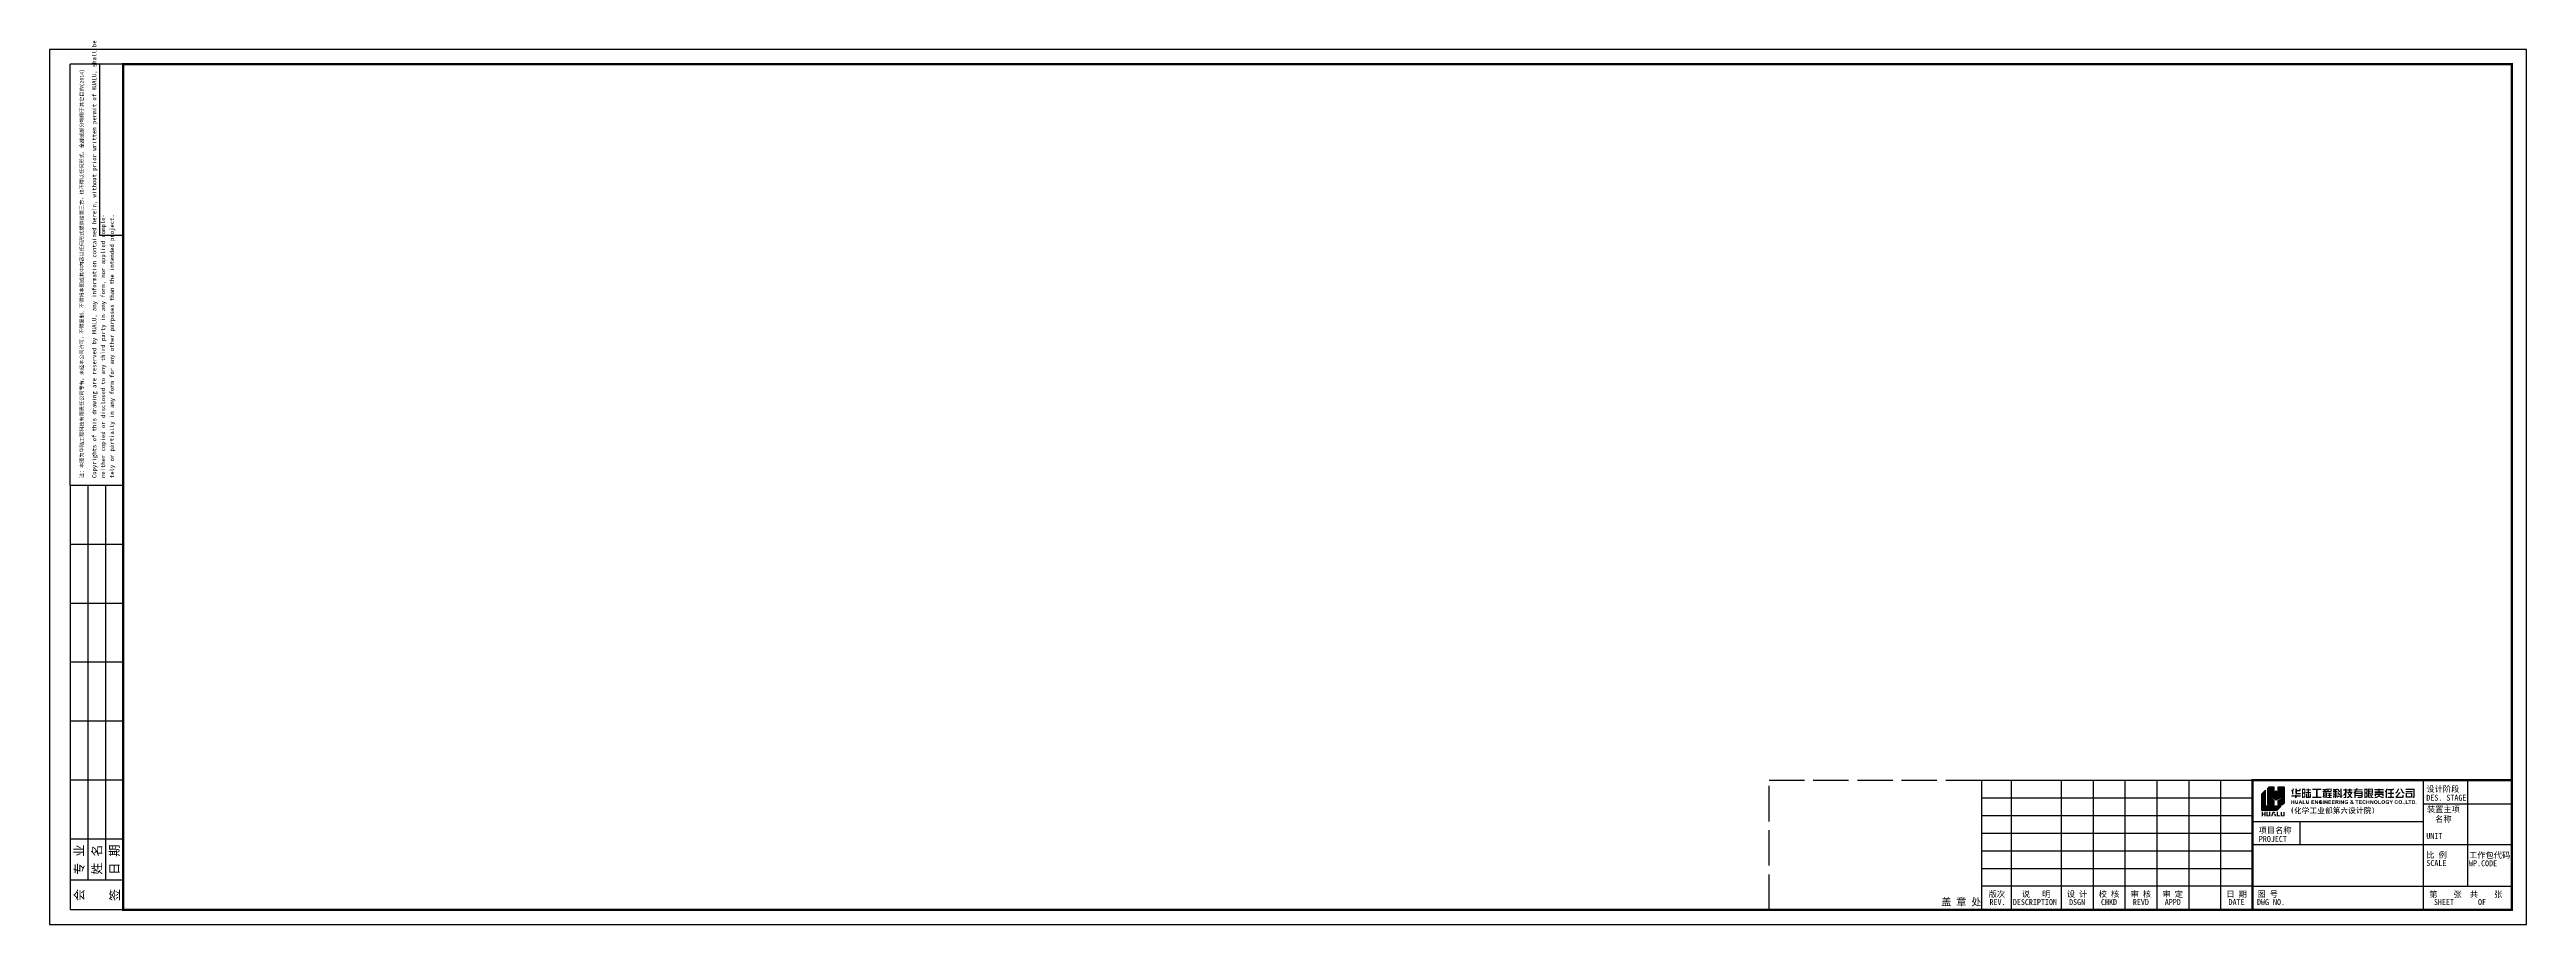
# Model space of a CAD drawing. Extents: x 0 to 841, y 0 to 297.
import ezdxf
from ezdxf.enums import TextEntityAlignment as Align

# ---------------------------------------------------------------- set-up
doc = ezdxf.new("R2010")
doc.units = 0
doc.header["$MEASUREMENT"] = 0
doc.linetypes.add('ACAD_ISO02W100', pattern=[15, 12, -3])
doc.layers.get('0').update_dxf_attribs({"linetype": 'CONTINUOUS'})
doc.layers.add('水印', color=254, linetype='ACAD_ISO02W100')
doc.styles.add('HUALUC', font='SimSun.ttf')

# ---------------------------------------------------------------- blocks, each defined once
blk = doc.blocks.new('HLYBA3')
at = {"linetype": 'Continuous'}
for points in [[(13.9, -8.12), (14.16, -8.12), (14.16, -6.82), (13.9, -6.82), (13.9, -7.33), (13.38, -7.33), (13.38, -6.82), (13.12, -6.82), (13.12, -8.12), (13.38, -8.12), (13.38, -7.55), (13.9, -7.55)], [(17.97, -7.9), (17.97, -8.12), (17.06, -8.12), (17.06, -6.83), (17.32, -6.83), (17.32, -7.9)], [(20.94, -6.82), (19.98, -6.82), (19.98, -8.12), (20.97, -8.12), (20.97, -7.9), (20.24, -7.9), (20.24, -7.55), (20.89, -7.55), (20.89, -7.33), (20.24, -7.33), (20.24, -7.04), (20.94, -7.04)], [(22.07, -3.33), (23.37, -3.33), (23.37, -2.91), (20.25, -2.91), (20.25, -3.33), (21.56, -3.33), (21.56, -5.6), (20.25, -5.6), (20.25, -6.03), (23.4, -6.03), (23.4, -5.6), (22.07, -5.6)], [(21.96, -8.12), (22.22, -8.12), (22.22, -6.82), (21.98, -6.82), (21.98, -7.69), (21.44, -6.82), (21.19, -6.82), (21.19, -8.12), (21.43, -8.12), (21.43, -7.26)], [(24.17, -6.82), (23.9, -6.82), (23.9, -8.12), (24.17, -8.12)], [(25.45, -6.82), (25.21, -6.82), (25.21, -7.69), (24.67, -6.82), (24.42, -6.82), (24.42, -8.12), (24.66, -8.12), (24.66, -7.26), (25.19, -8.12), (25.45, -8.12)], [(26.68, -6.82), (25.71, -6.82), (25.71, -8.12), (26.7, -8.12), (26.7, -7.9), (25.98, -7.9), (25.98, -7.55), (26.63, -7.55), (26.63, -7.33), (25.98, -7.33), (25.98, -7.04), (26.68, -7.04)], [(27.9, -6.82), (26.94, -6.82), (26.94, -8.12), (27.93, -8.12), (27.93, -7.9), (27.2, -7.9), (27.2, -7.55), (27.85, -7.55), (27.85, -7.33), (27.2, -7.33), (27.2, -7.04), (27.9, -7.04)], [(29.72, -6.82), (29.45, -6.82), (29.45, -8.12), (29.72, -8.12)], [(31, -6.82), (30.76, -6.82), (30.76, -7.69), (30.22, -6.82), (29.97, -6.82), (29.97, -8.12), (30.21, -8.12), (30.21, -7.26), (30.74, -8.12), (31, -8.12)], [(32.18, -6.86, 1.561382), (32.18, -8.09, 0.141316), (32.45, -7.93), (32.18, -7.81, -0.096612), (31.98, -7.9, -0.444438), (31.52, -7.64, -0.279582), (31.64, -7.1, -0.536579), (32.18, -7.22), (32.43, -7.17, 0.244921)], [(32.18, -7.81), (32.45, -7.93), (32.45, -7.42), (31.88, -7.42), (31.88, -7.64), (32.18, -7.64)], [(40.42, -5.21), (40.65, -5.21, 0.235582), (40.82, -5.09), (40.96, -4.76), (40.58, -4.76, -0.342313), (40.44, -4.89), (40.32, -4.89, -0.215356), (40.24, -4.79), (39.76, -4.79), (40.26, -5.87, 0.278883), (40.57, -6.06), (40.97, -6.06), (40.97, -5.71), (40.81, -5.71, -0.270345), (40.61, -5.58)], [(48.53, -7.24, -0.760012), (49.11, -7.23), (49.37, -7.17, 0.593582), (48.37, -7.02, 0.29024), (48.36, -7.92, 0.624984), (49.38, -7.72), (49.12, -7.64, -0.166637), (49, -7.86, -0.442899), (48.57, -7.78, -0.165223)], [(51.26, -7.87), (51.01, -7.87), (51.01, -8.12), (51.26, -8.12)], [(51.76, -7.87), (51.51, -7.87), (51.51, -8.12), (51.63, -8.12, -0.372764), (51.49, -8.31), (51.54, -8.41, 0.283339), (51.76, -8.15)], [(52.95, -7.9), (52.3, -7.9), (52.3, -6.83), (52.04, -6.83), (52.04, -8.12), (52.95, -8.12)], [(53.94, -6.82), (52.91, -6.82), (52.91, -7.04), (53.29, -7.04), (53.29, -8.12), (53.55, -8.12), (53.55, -7.04), (53.94, -7.04)], [(55.66, -7.87), (55.42, -7.87), (55.42, -8.12), (55.66, -8.12)], [(6.07, -10.76), (5.62, -10.76), (5.62, -11.98), (5.28, -11.98, -0.381132), (5.14, -11.86), (5.14, -10.76), (4.69, -10.76), (4.69, -12.11, 0.427626), (4.84, -12.3), (5.85, -12.3, 0.36556), (6.07, -12.08)], [(7.53, -10.76), (6.86, -10.76, 0.310603), (6.7, -10.92), (6.25, -12.3), (6.73, -12.3), (7.05, -11.36, -0.333364), (7.27, -11.15), (7.67, -11.15)], [(8.67, -10.76), (8.21, -10.76), (8.21, -12.09, 0.298345), (8.39, -12.3), (9.31, -12.3), (9.31, -11.98), (8.83, -11.98, -0.387848), (8.67, -11.83)], [(9.95, -10.77), (9.5, -10.77), (9.5, -12.11, 0.38598), (9.7, -12.3), (10.67, -12.3, 0.384413), (10.88, -12.05), (10.88, -10.77), (10.42, -10.77), (10.42, -11.98), (10.06, -11.98, -0.396455), (9.95, -11.85)], [(21.6, -9.29, -0.007553), (21.26, -9.3), (19.95, -9.3, 0.004201), (19.67, -9.29, -0.116182), (19.67, -9.55, -0.017652), (20.05, -9.54), (20.53, -9.54), (20.53, -11.06), (19.86, -11.06, -0.006389), (19.47, -11.04, -0.085828), (19.46, -11.31, -0.010193), (19.92, -11.29), (21.45, -11.29, -0.002385), (21.79, -11.31, -0.09048), (21.79, -11.04, 0.000529), (21.46, -11.06), (20.75, -11.06), (20.75, -9.54), (21.28, -9.54, -0.006454), (21.6, -9.55, -0.081388)], [(40.83, -9.16), (40.68, -9.3, -0.408095), (40.69, -11.28), (40.85, -11.44, 0.402785)]]:
    blk.add_hatch(color=7, dxfattribs=at).paths.add_polyline_path(points)
h = blk.add_hatch(color=7, dxfattribs=at)
h.paths.add_polyline_path([(14.46, -5.17), (14.46, -4.91), (14.95, -4.91), (14.95, -5.17), (16.35, -5.17), (16.35, -5.58), (14.95, -5.58), (14.95, -6.08), (14.46, -6.08), (14.46, -5.58), (13.18, -5.58), (13.18, -5.17)])
edge = h.paths.add_edge_path()
edge.add_arc((16.01, -3.43), 0.345, 274.16067, 349.52079)
edge.add_line((16.35, -3.5), (16.35, -2.89))
edge.add_line((16.35, -2.89), (15.9, -2.89))
edge.add_line((15.9, -2.89), (15.9, -3.25))
edge.add_arc((15.8, -3.27), 0.1, -101.30025, 12.17447, ccw=False)
edge.add_line((15.78, -3.37), (15.05, -3.37))
edge.add_line((15.05, -3.37), (15.05, -2.89))
edge.add_line((15.05, -2.89), (14.58, -2.89))
edge.add_line((14.58, -2.89), (14.58, -4.5))
edge.add_arc((14.94, -4.46), 0.361, 186.17357, 271.73871)
edge.add_line((14.95, -4.83), (16.35, -4.83))
edge.add_line((16.35, -4.83), (16.35, -4.42))
edge.add_line((16.35, -4.42), (15.17, -4.42))
edge.add_arc((15.15, -4.32), 0.101, 177.77095, 280.73677, ccw=False)
edge.add_line((15.05, -4.32), (15.05, -3.78))
edge.add_line((15.05, -3.78), (16.03, -3.78))
edge = h.paths.add_edge_path()
edge.add_line((13.88, -4.88), (13.88, -3.52))
edge.add_line((13.88, -3.52), (14.18, -2.89))
edge.add_line((14.18, -2.89), (13.66, -2.89))
edge.add_line((13.66, -2.89), (13.47, -3.29))
edge.add_arc((13.31, -3.2), 0.176, 275.65172, 331.06448, ccw=False)
edge.add_line((13.33, -3.38), (13.18, -3.38))
edge.add_line((13.18, -3.38), (13.18, -3.78))
edge.add_line((13.18, -3.78), (13.44, -3.78))
edge.add_line((13.44, -3.78), (13.44, -4.88))
edge.add_line((13.44, -4.88), (13.88, -4.88))
h = blk.add_hatch(color=7, dxfattribs=at)
edge = h.paths.add_edge_path()
edge.add_arc((14.95, -7.63), 0.519, 184.8147, 354.56397)
edge.add_line((15.46, -7.68), (15.46, -6.82))
edge.add_line((15.46, -6.82), (15.2, -6.82))
edge.add_line((15.2, -6.82), (15.2, -7.64))
edge.add_arc((14.95, -7.66), 0.256, -185.10984, 5.13174, ccw=False)
edge.add_line((14.69, -7.64), (14.69, -6.82))
edge.add_line((14.69, -6.82), (14.43, -6.82))
edge.add_line((14.43, -6.82), (14.43, -7.68))
h = blk.add_hatch(color=7, dxfattribs=at)
h.paths.add_polyline_path([(16.52, -7.82), (16.63, -8.12), (16.91, -8.12), (16.39, -6.82), (16.11, -6.82), (15.61, -8.12), (15.89, -8.12), (15.99, -7.82)])
h.paths.add_polyline_path([(16.08, -7.6), (16.43, -7.6), (16.25, -7.13)], flags=16)
h = blk.add_hatch(color=7, dxfattribs=at)
edge = h.paths.add_edge_path()
edge.add_line((19.18, -3.99), (19.18, -3.5))
edge.add_line((19.18, -3.5), (19.87, -3.5))
edge.add_line((19.87, -3.5), (19.87, -3.1))
edge.add_line((19.87, -3.1), (19.18, -3.1))
edge.add_line((19.18, -3.1), (19.18, -2.87))
edge.add_line((19.18, -2.87), (18.76, -2.87))
edge.add_line((18.76, -2.87), (18.76, -3.1))
edge.add_line((18.76, -3.1), (18.11, -3.1))
edge.add_line((18.11, -3.1), (18.11, -3.5))
edge.add_line((18.11, -3.5), (18.76, -3.5))
edge.add_line((18.76, -3.5), (18.76, -3.99))
edge.add_line((18.76, -3.99), (18.08, -3.99))
edge.add_line((18.08, -3.99), (18.08, -4.4))
edge.add_line((18.08, -4.4), (18.76, -4.4))
edge.add_line((18.76, -4.4), (18.76, -5.65))
edge.add_line((18.76, -5.65), (18.5, -5.65))
edge.add_line((18.5, -5.65), (18.5, -4.64))
edge.add_line((18.5, -4.64), (18.09, -4.64))
edge.add_line((18.09, -4.64), (18.09, -6.06))
edge.add_line((18.09, -6.06), (19.5, -6.06))
edge.add_arc((19.51, -5.73), 0.326, 269.75835, 364.81334)
edge.add_line((19.83, -5.7), (19.83, -4.64))
edge.add_line((19.83, -4.64), (19.42, -4.64))
edge.add_line((19.42, -4.64), (19.42, -5.55))
edge.add_arc((19.32, -5.55), 0.101, -91.92976, 0.65155, ccw=False)
edge.add_line((19.32, -5.65), (19.18, -5.65))
edge.add_line((19.18, -5.65), (19.18, -4.4))
edge.add_line((19.18, -4.4), (19.87, -4.4))
edge.add_line((19.87, -4.4), (19.87, -3.99))
edge.add_line((19.87, -3.99), (19.18, -3.99))
edge = h.paths.add_edge_path()
edge.add_arc((17.64, -5.59), 0.337, 265.57857, 359.64292)
edge.add_line((17.97, -5.59), (17.97, -4.7))
edge.add_arc((17.7, -4.69), 0.275, 357.79484, 436.65397)
edge.add_arc((17.7, -4.16), 0.262, 283.4165, 353.78121)
edge.add_line((17.96, -4.19), (17.96, -2.91))
edge.add_line((17.96, -2.91), (16.76, -2.91))
edge.add_line((16.76, -2.91), (16.76, -6.07))
edge.add_line((16.76, -6.07), (17.17, -6.07))
edge.add_line((17.17, -6.07), (17.17, -5.92))
edge.add_line((17.17, -5.92), (17.61, -5.92))
edge = h.paths.add_edge_path(flags=16)
edge.add_arc((17.45, -5.43), 0.114, 263.6598, 367.37929)
edge.add_line((17.56, -5.41), (17.56, -4.74))
edge.add_arc((17.41, -4.73), 0.15, 355.17428, 457.11685)
edge.add_line((17.39, -4.58), (17.17, -4.58))
edge.add_line((17.17, -4.58), (17.17, -5.54))
edge.add_line((17.17, -5.54), (17.43, -5.54))
edge = h.paths.add_edge_path(flags=16)
edge.add_arc((17.44, -4.06), 0.117, 260.13429, 370.99311)
edge.add_line((17.56, -4.04), (17.56, -3.31))
edge.add_line((17.56, -3.31), (17.17, -3.31))
edge.add_line((17.17, -3.31), (17.17, -4.18))
edge.add_line((17.17, -4.18), (17.42, -4.18))
h = blk.add_hatch(color=7, dxfattribs=at)
edge = h.paths.add_edge_path()
edge.add_line((18.94, -6.82), (19.21, -6.82))
edge.add_line((19.21, -6.82), (19.21, -7.68))
edge.add_arc((18.69, -7.63), 0.519, 184.8147, 354.56397, ccw=False)
edge.add_line((18.17, -7.68), (18.17, -6.82))
edge.add_line((18.17, -6.82), (18.43, -6.82))
edge.add_line((18.43, -6.82), (18.43, -7.64))
edge.add_arc((18.69, -7.66), 0.256, 174.89016, 365.13174)
edge.add_line((18.94, -7.64), (18.94, -6.82))
h = blk.add_hatch(color=7, dxfattribs=at)
edge = h.paths.add_edge_path()
edge.add_arc((23.26, -7.55), 0.556, 285.38088, 317.55505)
edge.add_line((23.67, -7.93), (23.67, -7.42))
edge.add_line((23.67, -7.42), (23.1, -7.42))
edge.add_line((23.1, -7.42), (23.1, -7.64))
edge.add_line((23.1, -7.64), (23.41, -7.64))
edge.add_line((23.41, -7.64), (23.41, -7.81))
edge.add_arc((23.06, -7.34), 0.581, 285.00965, 307.08302, ccw=False)
edge.add_arc((23.1, -7.56), 0.36, 192.08287, 287.93161, ccw=False)
edge.add_arc((23.25, -7.46), 0.533, 136.84243, 199.32264, ccw=False)
edge.add_arc((23.09, -7.34), 0.335, 20.50135, 133.36956, ccw=False)
edge.add_line((23.4, -7.22), (23.65, -7.17))
edge.add_arc((23.23, -7.25), 0.427, 10.91586, 65.9639)
edge.add_arc((23.12, -7.48), 0.677, 65.27572, 294.72428)
h = blk.add_hatch(color=7, dxfattribs=at)
h.paths.add_polyline_path([(25.35, -3.61), (24.8, -3.61), (24.8, -3.38), (25.07, -3.38, 0.382705), (25.38, -3.1), (25.38, -2.85), (24.96, -2.85), (24.96, -2.93, -0.408284), (24.85, -3), (23.8, -3), (23.8, -3.39), (24.38, -3.39), (24.38, -3.61), (23.77, -3.61), (23.77, -3.99), (24.38, -3.99), (24.38, -6.08), (24.8, -6.08), (24.8, -3.99), (25.35, -3.99)])
h.paths.add_polyline_path([(24.3, -4.17), (23.93, -4.17), (23.87, -5.5, -0.538046), (23.76, -5.61), (23.76, -5.99, 0.070834), (24.06, -5.96, 0.258728), (24.21, -5.68)])
h.paths.add_polyline_path([(25.23, -4.17), (24.88, -4.17), (24.95, -5.55, 0.080045), (25, -5.84, 0.328284), (25.37, -5.98), (25.37, -5.62, -0.335122), (25.3, -5.5)], flags=17)
h.paths.add_polyline_path([(26.91, -4.26), (25.44, -4.26), (25.44, -4.62), (25.97, -4.62), (25.97, -4.98), (25.45, -4.98), (25.45, -5.34), (25.97, -5.34), (25.97, -5.68), (25.42, -5.68), (25.42, -6.05), (26.91, -6.05), (26.91, -5.68), (26.39, -5.68), (26.39, -5.34), (26.91, -5.34), (26.91, -4.98), (26.39, -4.98), (26.39, -4.62), (26.91, -4.62)])
h.paths.add_polyline_path([(26.89, -3.73), (26.89, -2.92), (25.44, -2.92), (25.44, -4.02), (26.54, -4.02, 0.366849)])
h.paths.add_polyline_path([(26.37, -3.66), (25.87, -3.66), (25.87, -3.28), (26.47, -3.28), (26.47, -3.55, -0.52935)], flags=16)
h = blk.add_hatch(color=7, dxfattribs=at)
h.paths.add_polyline_path([(28.87, -3.14), (28.87, -2.89), (28.45, -2.89), (28.45, -2.96, -0.477314), (28.37, -3.04), (27.32, -3.04), (27.32, -3.42), (27.89, -3.42), (27.89, -3.64), (27.32, -3.64), (27.32, -4.01), (27.89, -4.01), (27.89, -6.07), (28.3, -6.07), (28.3, -4.01), (28.84, -4.01), (28.84, -3.64), (28.3, -3.64), (28.3, -3.41), (28.55, -3.41, 0.410506)])
h.paths.add_polyline_path([(27.79, -4.19), (27.45, -4.19), (27.4, -5.41), (27.39, -5.55, -0.516593), (27.31, -5.62), (27.31, -5.98), (27.46, -5.98, 0.30438), (27.67, -5.88, 0.076442), (27.73, -5.62)])
h.paths.add_polyline_path([(28.74, -4.19), (28.4, -4.19), (28.46, -5.62, 0.076442), (28.52, -5.88, 0.30438), (28.73, -5.98), (28.88, -5.98), (28.88, -5.62, -0.516593), (28.8, -5.55), (28.79, -5.41)], flags=17)
h.paths.add_polyline_path([(29.69, -4.64), (29.54, -4.64, -0.434072), (29.41, -4.53), (29.33, -4.18), (28.93, -4.18), (29.06, -4.79, 0.304839), (29.38, -5.01), (29.69, -5.01)])
h.paths.add_polyline_path([(29.69, -3.62), (29.54, -3.62, -0.430234), (29.41, -3.5), (29.31, -3.07), (28.91, -3.07), (29.06, -3.76, 0.325197), (29.37, -3.99), (29.69, -3.99)])
h.paths.add_polyline_path([(30.2, -2.92), (29.79, -2.92), (29.79, -5.23), (28.94, -5.34), (28.94, -5.73), (29.79, -5.63), (29.79, -6.05), (30.2, -6.05), (30.2, -5.58), (30.44, -5.55), (30.44, -5.15), (30.2, -5.18)])
h = blk.add_hatch(color=7, dxfattribs=at)
h.paths.add_polyline_path([(28.81, -6.82), (28.15, -6.82), (28.15, -8.12), (28.41, -8.12), (28.41, -7.58, -0.374223), (28.74, -7.73), (29, -8.12), (29.32, -8.12), (29.05, -7.7, 0.07824), (28.89, -7.55, 0.9879)])
h.paths.add_polyline_path([(28.77, -7.37), (28.41, -7.37), (28.41, -7.04), (28.77, -7.04, -1.024406)], flags=16)
h = blk.add_hatch(color=7, dxfattribs=at)
h.paths.add_polyline_path([(32.11, -3.18), (31.88, -3.18), (31.88, -2.89), (31.42, -2.89), (31.42, -3.18), (30.83, -3.18), (30.83, -3.57), (31.42, -3.57), (31.42, -4), (31.01, -4.79, -0.296219), (30.89, -4.85), (30.82, -4.85), (30.82, -5.3), (31.07, -5.3, 0.197874), (31.21, -5.22), (31.42, -4.9), (31.42, -5.55, -0.475882), (31.27, -5.71), (30.89, -5.71), (30.89, -6.09), (31.48, -6.09, 0.383169), (31.88, -5.75), (31.88, -4.24), (32.07, -4.24), (32.07, -3.8), (31.88, -3.8), (31.88, -3.57), (32.11, -3.57)])
h.paths.add_polyline_path([(33.22, -3.55), (33.89, -3.55), (33.89, -3.17), (33.22, -3.17), (33.22, -2.88), (32.78, -2.88), (32.78, -3.17), (32.2, -3.17), (32.2, -3.55), (32.78, -3.55), (32.78, -3.96), (32.18, -3.96), (32.18, -4.34), (33.36, -4.34), (32.99, -4.84), (32.72, -4.49), (32.2, -4.49), (32.73, -5.2), (32.47, -5.56, -0.212843), (32.22, -5.68), (32.09, -5.68), (32.09, -6.07), (32.49, -6.07, 0.18836), (32.81, -5.85), (33.01, -5.58), (33.27, -5.94, 0.241823), (33.58, -6.07), (33.92, -6.07), (33.92, -5.68), (33.76, -5.68, -0.184952), (33.55, -5.57), (33.27, -5.21), (33.89, -4.35), (33.89, -3.96), (33.22, -3.96)])
h = blk.add_hatch(color=7, dxfattribs=at)
h.dxf.hatch_style = 1
h.paths.add_polyline_path([(34.15, -7.81, 0.072264), (34.25, -7.55), (34.02, -7.5), (33.98, -7.63), (33.78, -7.41, 0.078741), (33.98, -7.24, 0.27702), (33.99, -6.96, 0.462876), (33.36, -6.92, 0.345454), (33.43, -7.36, 0.270066), (33.14, -7.75, 0.395897), (33.48, -8.13, 0.25256), (33.98, -8), (34.17, -8.17), (34.34, -8)])
h.paths.add_polyline_path([(33.82, -7.84, -0.317978), (33.49, -7.92, -0.667455), (33.57, -7.53)], flags=16)
h.paths.add_polyline_path([(33.68, -7.27, -0.098291), (33.55, -7.09, -0.948127), (33.81, -7.09, -0.087465)], flags=16)
h = blk.add_hatch(color=7, dxfattribs=at)
h.paths.add_polyline_path([(37.41, -3.76), (35.26, -3.76), (35.39, -3.47), (37.44, -3.47), (37.44, -3.11), (35.54, -3.11), (35.66, -2.84), (35.11, -2.84), (34.99, -3.11), (34.33, -3.11), (34.33, -3.47), (34.82, -3.47), (34.72, -3.68, -0.182857), (34.48, -3.92), (34.33, -3.92), (34.33, -4.37), (34.52, -4.37), (34.52, -6.05), (35.01, -6.05), (35.01, -5.44), (36.91, -5.44), (36.91, -5.55, -0.4146), (36.76, -5.67), (35.73, -5.67), (35.73, -6.05), (37, -6.05, 0.409656), (37.41, -5.59)])
h.paths.add_polyline_path([(36.91, -4.12), (36.91, -4.41), (35.01, -4.41), (35.01, -4.22), (35.07, -4.12)], flags=16)
h.paths.add_polyline_path([(36.91, -4.77), (36.91, -5.07), (35.01, -5.07), (35.01, -4.77)], flags=16)
h = blk.add_hatch(color=7, dxfattribs=at)
h.dxf.hatch_style = 1
h.paths.add_polyline_path([(35.56, -7.04), (35.95, -7.04), (35.95, -6.82), (34.92, -6.82), (34.92, -7.04), (35.3, -7.04), (35.3, -8.12), (35.56, -8.12)])
h = blk.add_hatch(color=7, dxfattribs=at)
h.dxf.hatch_style = 1
h.paths.add_polyline_path([(37.03, -7.33), (36.38, -7.33), (36.38, -7.04), (37.08, -7.04), (37.08, -6.82), (36.12, -6.82), (36.12, -8.12), (37.11, -8.12), (37.11, -7.9), (36.38, -7.9), (36.38, -7.55), (37.03, -7.55)])
h = blk.add_hatch(color=7, dxfattribs=at)
h.dxf.hatch_style = 1
h.paths.add_polyline_path([(38.43, -7.72), (38.16, -7.64, -0.166637), (38.04, -7.86, -0.442899), (37.62, -7.78, -0.165223), (37.58, -7.24, -0.760012), (38.16, -7.23), (38.42, -7.17, 0.593582), (37.42, -7.02, 0.29024), (37.41, -7.92, 0.624984)])
h = blk.add_hatch(color=7, dxfattribs=at)
h.paths.add_polyline_path([(38.9, -4.33, 0.278499), (39.09, -4.05), (39.09, -2.93), (37.91, -2.93), (37.91, -6.09), (38.31, -6.09), (38.31, -5.95), (38.76, -5.95, 0.424214), (39.09, -5.63), (39.09, -4.62, 0.289326)])
h.paths.add_polyline_path([(38.68, -4.69), (38.68, -5.41, -0.459319), (38.58, -5.54), (38.31, -5.54), (38.31, -4.56), (38.59, -4.56, -0.43935)], flags=16)
h.paths.add_polyline_path([(38.59, -4.16), (38.31, -4.16), (38.31, -3.32), (38.68, -3.32), (38.68, -4.04, -0.377881)], flags=16)
h.paths.add_polyline_path([(40.92, -4.31), (40.92, -2.91), (39.25, -2.91), (39.25, -5.74, 0.400577), (39.57, -6.06), (40.08, -6.06), (40.08, -5.71), (39.8, -5.71, -0.502222), (39.67, -5.57), (39.67, -4.64), (40.63, -4.64, 0.440049)])
h.paths.add_polyline_path([(39.67, -4.27), (39.67, -3.97), (40.5, -3.97), (40.5, -4.15, -0.490152), (40.35, -4.27)], flags=16)
h.paths.add_polyline_path([(39.67, -3.6), (39.67, -3.28), (40.5, -3.28), (40.5, -3.6)], flags=16)
h = blk.add_hatch(color=7, dxfattribs=at)
h.dxf.hatch_style = 1
h.paths.add_polyline_path([(39.68, -6.82), (39.42, -6.82), (39.42, -7.33), (38.9, -7.33), (38.9, -6.82), (38.64, -6.82), (38.64, -8.12), (38.9, -8.12), (38.9, -7.55), (39.42, -7.55), (39.42, -8.12), (39.68, -8.12)])
h = blk.add_hatch(color=7, dxfattribs=at)
h.dxf.hatch_style = 1
h.paths.add_polyline_path([(40.99, -6.82), (40.74, -6.82), (40.74, -7.69), (40.21, -6.82), (39.95, -6.82), (39.95, -8.12), (40.2, -8.12), (40.2, -7.26), (40.72, -8.12), (40.99, -8.12)])
h = blk.add_hatch(color=7, dxfattribs=at)
h.dxf.hatch_style = 1
h.paths.add_polyline_path([(41.23, -7.5, 1.019326), (42.46, -7.49, 1.102282)])
edge = h.paths.add_edge_path(flags=16)
edge.add_ellipse((41.84, -7.48), major_axis=(0, 0.443), ratio=0.783102, start_angle=0, end_angle=360)
h = blk.add_hatch(color=7, dxfattribs=at)
h.paths.add_polyline_path([(44.52, -4.08), (43.16, -4.08), (43.16, -3.92), (44.52, -3.92), (44.52, -3.54), (43.16, -3.54), (43.16, -3.41), (44.52, -3.41), (44.52, -3.04), (43.16, -3.04), (43.16, -2.91), (42.68, -2.91), (42.68, -3.04), (41.4, -3.04), (41.4, -3.41), (42.68, -3.41), (42.68, -3.54), (41.41, -3.54), (41.41, -3.92), (42.68, -3.92), (42.68, -4.08), (41.41, -4.08), (41.41, -4.44), (44.52, -4.44)])
h.paths.add_polyline_path([(44.5, -4.61), (41.41, -4.61), (41.41, -5.47), (41.86, -5.47), (41.86, -5), (44.05, -5), (44.05, -5.43), (44.5, -5.43)])
h.paths.add_polyline_path([(43.27, -5.32, -0.253584), (43.16, -5.21), (43.16, -5.1), (42.71, -5.1), (42.71, -5.21, -0.271525), (42.62, -5.34), (42.09, -5.66, -0.160836), (41.88, -5.71), (41.41, -5.71), (41.41, -6.04), (42.08, -6.04, 0.113282), (42.3, -5.99), (42.85, -5.63, -0.366178), (43.05, -5.63), (43.75, -6, 0.087889), (43.88, -6.04), (44.52, -6.04), (44.52, -5.67), (44.03, -5.67, -0.140698), (43.83, -5.61)])
h = blk.add_hatch(color=7, dxfattribs=at)
h.dxf.hatch_style = 1
h.paths.add_polyline_path([(43.6, -7.9), (42.94, -7.9), (42.94, -6.83), (42.68, -6.83), (42.68, -8.12), (43.6, -8.12)])
h = blk.add_hatch(color=7, dxfattribs=at)
h.dxf.hatch_style = 1
h.paths.add_polyline_path([(44.98, -7.49, 1.102282), (43.75, -7.5, 1.019326)])
edge = h.paths.add_edge_path(flags=16)
edge.add_ellipse((44.36, -7.48), major_axis=(0, 0.443), ratio=0.783102, start_angle=0, end_angle=360)
h = blk.add_hatch(color=7, dxfattribs=at)
h.dxf.hatch_style = 1
h.paths.add_polyline_path([(48, -3.16), (48, -2.91), (47.52, -2.91), (47.52, -2.96, -0.279367), (47.41, -3.01), (45.93, -3.01), (45.93, -3.42), (46.73, -3.42), (46.73, -4.31), (45.87, -4.31), (45.87, -4.7), (46.73, -4.7), (46.73, -5.63), (45.88, -5.63), (45.88, -6.02), (48, -6.02), (48, -5.63), (47.2, -5.63), (47.2, -4.7), (48.06, -4.7), (48.06, -4.31), (47.2, -4.31), (47.2, -3.42), (47.63, -3.42, 0.365403)])
h.paths.add_polyline_path([(45.73, -3.4), (45.91, -2.89), (45.42, -2.89), (45.18, -3.5, -0.318495), (45.08, -3.59), (44.98, -3.59), (44.98, -3.99), (45.23, -3.99), (45.23, -6.09), (45.69, -6.09), (45.69, -3.55, -0.143183)])
h = blk.add_hatch(color=7, dxfattribs=at)
h.dxf.hatch_style = 1
h.paths.add_polyline_path([(46.37, -7.93), (46.11, -7.81, -0.096612), (45.91, -7.9, -0.444438), (45.45, -7.64, -0.279582), (45.56, -7.1, -0.536579), (46.11, -7.22), (46.36, -7.17, 0.244921), (46.11, -6.86, 1.561382), (46.11, -8.09, 0.141316)])
h = blk.add_hatch(color=7, dxfattribs=at)
h.dxf.hatch_style = 1
h.paths.add_polyline_path([(46.37, -7.42), (45.81, -7.42), (45.81, -7.64), (46.11, -7.64), (46.11, -7.81), (46.37, -7.93)])
h = blk.add_hatch(color=7, dxfattribs=at)
h.dxf.hatch_style = 1
h.paths.add_polyline_path([(47.69, -6.82), (47.39, -6.82), (47.09, -7.31), (46.78, -6.82), (46.47, -6.82), (46.95, -7.58), (46.95, -8.12), (47.21, -8.12), (47.21, -7.57)])
h = blk.add_hatch(color=7, dxfattribs=at)
h.paths.add_polyline_path([(51.35, -5.11), (50.86, -5.11), (50.86, -5.54, -0.422366), (50.74, -5.63), (49.14, -5.63), (50.35, -4.14), (49.79, -4.14), (48.56, -5.63), (48.56, -6.03), (50.98, -6.03, 0.413084), (51.35, -5.7)])
h.paths.add_polyline_path([(51.56, -4.14), (51.38, -4.14, -0.181811), (51.17, -4.03), (50.66, -2.94), (50.21, -2.94), (50.81, -4.27, 0.292068), (51.23, -4.55), (51.56, -4.55)])
h.paths.add_polyline_path([(49.82, -2.94), (49.34, -2.94), (48.83, -4.02, -0.181811), (48.61, -4.14), (48.44, -4.14), (48.44, -4.54), (48.77, -4.54, 0.292068), (49.19, -4.26)])
h = blk.add_hatch(color=7, dxfattribs=at)
h.dxf.hatch_style = 1
h.paths.add_polyline_path([(49.56, -7.5, 1.019326), (50.79, -7.49, 1.102282)])
edge = h.paths.add_edge_path(flags=16)
edge.add_ellipse((50.17, -7.48), major_axis=(0, 0.443), ratio=0.783102, start_angle=0, end_angle=360)
h = blk.add_hatch(color=7, dxfattribs=at)
h.paths.add_polyline_path([(54.32, -3.66), (52.03, -3.66), (52.03, -4.02), (54.32, -4.02)], flags=17)
h.paths.add_polyline_path([(55.03, -2.95), (51.97, -2.95), (51.97, -3.32), (54.58, -3.32), (54.58, -5.53, -0.485743), (54.47, -5.64), (54.31, -5.64), (54.31, -6.04), (54.69, -6.04, 0.429366), (55.03, -5.65)])
h.paths.add_polyline_path([(54.29, -4.27), (52.03, -4.27), (52.03, -5.92), (53.85, -5.92, 0.436218), (54.29, -5.51)], flags=17)
h.paths.add_polyline_path([(53.85, -5.38, -0.490816), (53.65, -5.55), (52.46, -5.55), (52.46, -4.65), (53.85, -4.65)], flags=16)
h = blk.add_hatch(color=7, dxfattribs=at)
h.paths.add_polyline_path([(54.69, -6.82), (54.11, -6.82), (54.11, -8.12), (54.72, -8.12, 0.371308), (55.18, -7.64, 0.085927), (55.17, -7.24, 0.369746)])
h.paths.add_polyline_path([(54.92, -7.32, -0.074605), (54.91, -7.67, -0.42645), (54.63, -7.9), (54.37, -7.9), (54.37, -7.04), (54.63, -7.04, -0.412114)], flags=16)
h = blk.add_hatch(color=7, dxfattribs=at)
edge = h.paths.add_edge_path()
edge.add_line((3.97, -11.36), (3.97, -10.75))
edge.add_line((3.97, -10.75), (4.42, -10.75))
edge.add_line((4.42, -10.75), (4.42, -12.3))
edge.add_line((4.42, -12.3), (3.97, -12.3))
edge.add_line((3.97, -12.3), (3.97, -11.69))
edge.add_line((3.97, -11.69), (3.61, -11.69))
edge.add_arc((3.62, -11.82), 0.128, 94.87096, 173.56667)
edge.add_line((3.5, -11.8), (3.5, -12.3))
edge.add_line((3.5, -12.3), (3.04, -12.3))
edge.add_line((3.04, -12.3), (3.04, -10.76))
edge.add_line((3.04, -10.76), (3.5, -10.76))
edge.add_line((3.5, -10.76), (3.5, -11.36))
edge.add_line((3.5, -11.36), (3.97, -11.36))
h = blk.add_hatch(color=7, dxfattribs=at)
edge = h.paths.add_edge_path()
edge.add_line((7.4, -11.78), (7.16, -11.78))
edge.add_line((7.16, -11.78), (7.25, -11.48))
edge.add_arc((7.38, -11.51), 0.13, 90.88827, 168.35419, ccw=False)
edge.add_line((7.38, -11.38), (7.74, -11.38))
edge.add_line((7.74, -11.38), (8.05, -12.3))
edge.add_line((8.05, -12.3), (7.57, -12.3))
edge.add_line((7.57, -12.3), (7.4, -11.78))
edge = h.paths.add_edge_path()
edge.add_line((7.67, -11.15), (7.53, -10.76))
edge.add_line((6.7, -10.92), (6.25, -12.3))
edge.add_arc((7.3, -11.4), 0.251, 96.25318, 169.99939)
edge.add_line((7.67, -11.15), (7.27, -11.15))
edge.add_line((6.25, -12.3), (6.73, -12.3))
edge.add_line((6.73, -12.3), (7.05, -11.36))
edge.add_arc((6.9, -10.96), 0.204, 100.87353, 169.89342)
edge.add_line((6.86, -10.76), (7.53, -10.76))
h = blk.add_hatch(color=7, dxfattribs=at)
edge = h.paths.add_edge_path()
edge.add_arc((14.8, -10.3), 1.42, 135.32215, 224.12274)
edge.add_line((13.78, -11.28), (13.63, -11.44))
edge.add_arc((14.82, -10.31), 1.64, 135.70246, 223.45778, ccw=False)
edge.add_line((13.64, -9.16), (13.79, -9.3))
h = blk.add_hatch(color=7, dxfattribs=at)
h.paths.add_polyline_path([(15.66, -9.48, -0.013789), (15.68, -9.14, -0.063059), (15.41, -9.14, 0.001094), (15.43, -9.51), (15.43, -10.41, -0.095033), (14.87, -10.72, -0.119992), (15.04, -10.94, 0.035342), (15.43, -10.68), (15.43, -11.28, 0.438459), (15.64, -11.46), (16.22, -11.46, 0.274877), (16.44, -11.35), (16.54, -11.09, -0.158456), (16.27, -10.9, -0.12281), (16.23, -11.16, -0.290428), (16.07, -11.25), (15.84, -11.25, -0.234148), (15.68, -11.2, -0.079142), (15.66, -11.03), (15.66, -10.51, 0.046773), (16.43, -9.59, -0.034455), (16.2, -9.43, -0.059842), (15.66, -10.22)])
h.paths.add_polyline_path([(14.82, -9.65, -0.033276), (15.04, -9.21, -0.025363), (14.8, -9.1, -0.113336), (14.22, -10.25, -0.088717), (14.38, -10.43, 0.026542), (14.62, -10.03), (14.62, -11.12, 0.000216), (14.6, -11.52, -0.054196), (14.84, -11.52, -0.004545), (14.82, -11.18)])
h = blk.add_hatch(color=7, dxfattribs=at)
edge = h.paths.add_edge_path()
edge.add_line((18.53, -9.65), (18.9, -9.65))
edge.add_arc((17.21, 19.63), 29.33, 273.2959, 273.74293)
edge.add_arc((21.7, -9.9), 2.59, 174.06031, 185.61398)
edge.add_arc((19.01, -11.33), 1.18, 84.49652, 96.76833)
edge.add_arc((17.07, -9.93), 1.81, 352.95844, 362.36074)
edge.add_line((18.88, -9.86), (17.08, -9.86))
edge.add_arc((19.6, -9.93), 2.52, 178.48601, 185.85331)
edge.add_arc((16.96, -11.88), 1.7, 85.23708, 93.5714)
edge.add_arc((12.02, -9.91), 4.83, 356.82842, 363.34244)
edge.add_arc((17.56, -0.23), 9.43, 265.69688, 267.04721)
edge.add_line((17.07, -9.65), (18.3, -9.65))
edge.add_arc((15.95, -8.03), 2.85, 325.44479, 339.14136)
edge.add_arc((19.43, -7.9), 1.41, 234.57743, 244.91199)
edge.add_arc((29.86, -16.64), 13.32, 145.89552, 148.32794)
edge = h.paths.add_edge_path()
edge.add_line((17.92, -10.87), (17.14, -10.87))
edge.add_arc((7.97, 156.68), 167.8, 273.02278, 273.13295, ccw=False)
edge.add_arc((15.34, -10.76), 1.49, 354.81216, 364.40726)
edge.add_arc((17.25, -5.78), 4.88, 265.00193, 268.79653)
edge.add_line((17.14, -10.66), (17.92, -10.66))
edge.add_arc((17.12, -10.64), 0.798, 358.56038, 372.78273)
edge.add_arc((17.73, -9.63), 0.846, 281.83108, 306.54128)
edge.add_line((18.23, -10.31), (17.52, -10.31))
edge.add_arc((14.21, 43.97), 54.38, 273.19539, 273.48302, ccw=False)
edge.add_arc((16.44, -10.22), 0.818, 352.12372, 367.34301)
edge.add_arc((23.39, 94.01), 104.31, 266.62603, 266.79446)
edge.add_line((17.55, -10.13), (18.47, -10.13))
edge.add_arc((18.32, -5.86), 4.28, 271.99001, 275.47343)
edge.add_arc((20.33, -10.23), 1.61, 175.98064, 184.95734)
edge.add_arc((18.92, -11.73), 1.38, 98.11159, 124.18253)
edge.add_line((18.15, -10.59), (18.15, -10.66))
edge.add_line((18.15, -10.66), (18.82, -10.66))
edge.add_arc((18.6, -3.29), 7.37, 271.68644, 274.35266)
edge.add_arc((19.73, -10.76), 0.585, 167.95368, 192.59164)
edge.add_arc((143.09, 2573.84), 2587.7, 267.24669, 267.25492, ccw=False)
edge.add_line((18.79, -10.87), (18.15, -10.87))
edge.add_line((18.15, -10.87), (18.15, -11.3))
edge.add_arc((18, -11.34), 0.15, -77.18692, 12.04223, ccw=False)
edge.add_line((18.04, -11.48), (17.7, -11.55))
edge.add_arc((17.31, -11.53), 0.395, 357.04852, 402.05554)
edge.add_arc((17.75, -10.62), 0.663, 257.02613, 279.58274)
edge.add_arc((17.81, -11.16), 0.119, 298.43161, 374.58207)
edge.add_line((17.92, -11.13), (17.92, -10.87))
edge = h.paths.add_edge_path(flags=17)
edge.add_arc((18.3, -10.81), 1.34, 96.27339, 106.53786)
edge.add_arc((15.06, -10.27), 2.96, 14.7507, 23.18729)
edge.add_arc((17.51, -7.12), 2.01, 277.53441, 284.19619)
edge.add_arc((-30.36, -26.73), 51.49, 19.5801, 20.0625, ccw=False)
edge = h.paths.add_edge_path(flags=17)
edge.add_arc((17.7, -10.07), 0.561, 100.73109, 126.01547)
edge.add_arc((16.24, -10.17), 1.26, 26.15731, 45.82692)
edge.add_arc((16.76, -8.31), 1.02, 290.70266, 303.52378)
edge.add_arc((11.17, -14.21), 7.96, 36.12789, 39.37321, ccw=False)
h = blk.add_hatch(color=7, dxfattribs=at)
h.paths.add_polyline_path([(24.36, -9.73, -0.020112), (24.08, -9.63, -0.076676), (23.71, -10.71, -0.047739), (23.96, -10.8, -0.012795)], flags=17)
h.paths.add_polyline_path([(23.66, -9.49), (23.66, -9.49, 0.002504), (23.68, -9.12, -0.062893), (23.41, -9.12, 0.000883), (23.43, -9.5), (23.43, -11.16), (23.1, -11.16), (23.1, -9.5, 0.000883), (23.12, -9.12, -0.062893), (22.85, -9.12, 0.002504), (22.87, -9.49), (22.87, -11.16, -0.01768), (22.06, -11.14, -0.05878), (22.06, -11.42, -0.011784), (22.58, -11.4), (23.95, -11.4, -0.005076), (24.43, -11.41, -0.045461), (24.43, -11.14, -0.016594), (23.66, -11.16)])
h.paths.add_polyline_path([(22.44, -9.64, -0.05562), (22.18, -9.73, -0.063158), (22.49, -10.75, -0.042472), (22.77, -10.67, 0.000689)], flags=17)
h = blk.add_hatch(color=7, dxfattribs=at)
h.paths.add_polyline_path([(27, -9.2, -0.036146), (26.77, -9.22), (26.31, -9.22, -0.015148), (26.12, -9.21, 0.010026), (26.13, -9.5), (26.13, -11.29, -0.000692), (26.12, -11.54, -0.076861), (26.35, -11.55, -0.010455), (26.34, -11.22), (26.34, -9.44), (26.7, -9.44, -0.079582), (26.53, -10.16, -0.023959), (26.68, -10.34, -0.204896), (26.82, -10.79, -0.302665), (26.73, -10.92, -0.104791), (26.38, -10.93, -0.26449), (26.52, -11.23, 0.152003), (26.93, -11.09, 0.195645), (27.06, -10.75, 0.170322), (26.76, -10.12)])
h.paths.add_polyline_path([(25.39, -9.03, -0.024484), (25.15, -9.11, -0.11865), (25.3, -9.43, -0.014616), (24.79, -9.41, -0.096859), (24.79, -9.63, -0.036324), (25.22, -9.61), (25.57, -9.61, -0.118227), (25.41, -10.05), (25.08, -10.05, -0.048286), (25.27, -9.97, -0.00296), (25.11, -9.65, -0.027496), (24.9, -9.72, -0.111216), (25.06, -10.05, -0.044335), (24.7, -10.03, -0.07041), (24.71, -10.24, -0.021435), (24.93, -10.23), (25.82, -10.23, -0.010523), (26.03, -10.24, -0.057847), (26.02, -10.03, -0.036911), (25.61, -10.05, -0.053691), (25.82, -9.72, -0.052228), (25.62, -9.61, -0.043992), (25.96, -9.62, -0.082844), (25.96, -9.42, -0.006146), (25.34, -9.43, -0.046969), (25.54, -9.37, 0.003341)])
h.paths.add_polyline_path([(25.83, -10.4, -0.052077), (25.61, -10.43), (25.13, -10.43, -0.010577), (24.9, -10.42, -0.02922), (24.92, -10.61), (24.92, -11.14, -0.022679), (24.9, -11.42, -0.045156), (25.13, -11.42, -0.054255), (25.13, -11.25), (25.61, -11.25, -0.044253), (25.61, -11.4, -0.043444), (25.83, -11.4, -0.008918), (25.82, -11.13), (25.82, -10.61, -0.016103)])
h.paths.add_polyline_path([(25.61, -10.61), (25.61, -11.06), (25.12, -11.06), (25.12, -10.61)], flags=16)
h = blk.add_hatch(color=7, dxfattribs=at)
h.paths.add_polyline_path([(29.08, -9.11, -0.061133), (28.84, -9.02, -0.173546), (28.4, -9.67, -0.085577), (28.6, -9.79, 0.018194), (28.84, -9.48), (29.05, -9.48, -0.032283), (29.14, -9.73, -0.040274), (29.37, -9.71, -0.027957), (29.24, -9.48, -0.026086), (29.66, -9.5, -0.110191), (29.67, -9.28, -0.007579), (29.44, -9.3), (28.94, -9.3, 0.010608)])
h.paths.add_polyline_path([(28.54, -9.3, -0.000201), (28.3, -9.31), (27.93, -9.31, 0.000703), (28.09, -9.12, -0.058086), (27.84, -9.03, -0.141669), (27.36, -9.68, -0.062882), (27.54, -9.82, -0.001959), (27.82, -9.49), (27.97, -9.49, -0.039663), (28.05, -9.75, -0.043907), (28.27, -9.72, 0.0089), (28.16, -9.5, -0.029379), (28.54, -9.51, -0.105287)])
h.paths.add_polyline_path([(29.38, -9.78, -0.028519), (28.97, -9.81), (27.87, -9.81, -0.008655), (27.59, -9.79, -0.068542), (27.59, -10.01, -0.005101), (27.87, -9.99), (28.43, -9.99), (28.43, -10.22), (27.87, -10.22, -0.016496), (27.62, -10.2, -0.063453), (27.59, -10.81, -0.02553), (28.27, -10.8, -0.158981), (27.32, -11.28, -0.14882), (27.52, -11.51, 0.104449), (28.43, -10.87), (28.43, -11.22, -0.020805), (28.41, -11.54, -0.050663), (28.66, -11.54, -0.015543), (28.64, -11.24), (28.64, -10.8), (29.3, -10.8, -0.116243), (29.27, -11.01, -0.287552), (29.17, -11.08, -0.086919), (28.91, -11.06, -0.125404), (28.99, -11.34), (29.31, -11.27, 0.334904), (29.51, -10.99), (29.55, -10.6, -0.017929), (29.29, -10.62), (28.64, -10.62), (28.64, -10.4), (29.08, -10.4, -0.00717), (29.39, -10.41, -0.047543)])
h.paths.add_polyline_path([(28.64, -9.99), (29.17, -9.99), (29.17, -10.22), (28.64, -10.22)], flags=16)
h.paths.add_polyline_path([(28.43, -10.4), (28.43, -10.62), (27.83, -10.62), (27.83, -10.4)], flags=16)
h = blk.add_hatch(color=7, dxfattribs=at)
h.paths.add_polyline_path([(31.16, -9.1, -0.068007), (30.88, -9.19, -0.100852), (31.09, -9.73, -0.04711), (31.38, -9.63, -0.005665)])
h.paths.add_polyline_path([(32.3, -9.77, -0.004968), (32.02, -9.78), (30.25, -9.78, -0.006287), (29.99, -9.76, -0.042145), (29.99, -10.05, -0.006863), (30.29, -10.03), (31.99, -10.03, -0.017127), (32.31, -10.05, -0.063783)])
h.paths.add_polyline_path([(30.99, -10.41, -0.014306), (30.73, -10.23, -0.126277), (29.98, -11.3, -0.08767), (30.24, -11.48, 0.020418)])
h.paths.add_polyline_path([(31.52, -10.26, -0.035352), (31.28, -10.42, -0.04512), (31.95, -11.44, -0.038307), (32.23, -11.28, -0.004533)])
h = blk.add_hatch(color=7, dxfattribs=at)
h.paths.add_polyline_path([(34.56, -9.17, -0.05367), (34.33, -9.19), (33.89, -9.19, -0.019689), (33.67, -9.17, -0.087368), (33.65, -9.71, -0.21945), (33.35, -9.96, -0.111611), (33.57, -10.14, 0.220377), (33.89, -9.61, 0.008884), (33.9, -9.4), (34.32, -9.4), (34.32, -9.92, 0.472703), (34.42, -10.02, 0.031886), (34.49, -10.02), (34.94, -10.01, -0.100398), (34.96, -9.73, -0.056528), (34.63, -9.8, -0.481789), (34.55, -9.74, -0.025794)])
h.paths.add_polyline_path([(34.77, -10.14, -0.021759), (34.5, -10.15), (33.59, -10.15, 0.003774), (33.38, -10.15, -0.084906), (33.39, -10.37, -0.006022), (33.58, -10.36, 0.046731), (33.71, -10.74, 0.054425), (33.92, -11.01, -0.099899), (33.19, -11.26, -0.155809), (33.37, -11.51, 0.047052), (34.12, -11.14, 0.079297), (34.85, -11.44, -0.115283), (35.01, -11.16, -0.097683), (34.29, -10.98, 0.113797)])
h.paths.add_polyline_path([(34.1, -10.88, -0.166876), (33.8, -10.37), (34.44, -10.37, -0.119216)], flags=16)
h.paths.add_polyline_path([(33.12, -9.87, -0.051909), (32.58, -9.87, -0.061864), (32.58, -10.1, -0.030091), (32.9, -10.09), (32.9, -10.96, -0.229194), (32.78, -11.22), (32.95, -11.39), (33.46, -10.9, -0.147272), (33.36, -10.69), (33.11, -10.95), (33.11, -10.14, -0.014582)])
h.paths.add_polyline_path([(33, -9.16, -0.033753), (32.81, -9.32, -0.067236), (33.11, -9.7, -0.042478), (33.31, -9.55, -0.043181)])
h = blk.add_hatch(color=7, dxfattribs=at)
h.paths.add_polyline_path([(37.63, -9.84, -0.015783), (37.41, -9.85), (36.97, -9.85), (36.97, -9.26, -0.022369), (36.98, -9.05, -0.033937), (36.93, -9.05), (36.77, -9.05, -0.036824), (36.72, -9.05, -0.022369), (36.74, -9.26), (36.74, -9.85), (36.27, -9.85, -0.015783), (36.05, -9.84, -0.082526), (36.05, -10.1, -0.015783), (36.27, -10.09), (36.74, -10.09), (36.74, -11.12, -0.010453), (36.72, -11.5, -0.061879), (36.99, -11.5, -0.010453), (36.97, -11.12), (36.97, -10.09), (37.41, -10.09, -0.015783), (37.63, -10.1, -0.082526)])
h.paths.add_polyline_path([(35.81, -10.1, -0.021185), (35.83, -9.86, -0.02935), (35.63, -9.87), (35.38, -9.87, -0.012681), (35.19, -9.86, -0.075555), (35.19, -10.1, -0.032076), (35.58, -10.09), (35.58, -10.99, -0.209138), (35.5, -11.19), (35.66, -11.42), (35.86, -11.2), (36.24, -10.8, -0.112756), (36.12, -10.56), (35.81, -10.93)])
h.paths.add_polyline_path([(35.68, -9.1, -0.069751), (35.45, -9.22, -0.060421), (35.74, -9.69, -0.107785), (35.98, -9.56, -0.004945)])
h = blk.add_hatch(color=7, dxfattribs=at)
h.paths.add_polyline_path([(39.55, -9.06), (39.27, -9.11), (39.38, -9.39), (39.01, -9.39), (38.76, -9.38), (38.78, -9.57), (38.76, -9.8), (39, -9.8), (38.98, -9.57), (40.03, -9.58), (40.02, -9.83), (40.25, -9.83), (40.25, -9.38), (40.01, -9.39), (39.64, -9.39)])
h.paths.add_polyline_path([(40.01, -9.87, -0.023581), (39.71, -9.88), (39.23, -9.88, -0.015429), (38.94, -9.88, -0.0862), (38.94, -10.08, -0.018332), (39.34, -10.07), (39.56, -10.07, -0.028246), (40.02, -10.08, -0.068727)])
h.paths.add_polyline_path([(39.74, -10.5, -0.021377), (40.2, -10.51, -0.093183), (40.2, -10.27, -0.022449), (39.74, -10.29), (39.14, -10.29, -0.024609), (38.78, -10.27, -0.039631), (38.78, -10.51), (39.1, -10.5), (39.09, -10.64), (38.98, -11), (38.79, -11.16), (38.46, -11.24, -0.084995), (38.65, -11.47), (39.03, -11.26), (39.21, -11.03), (39.28, -10.78), (39.32, -10.5), (39.53, -10.5), (39.53, -11.28, 0.087261), (39.54, -11.37, 0.24553), (39.7, -11.44, 0.034378), (39.99, -11.45, 0.139738), (40.15, -11.4, 0.156477), (40.23, -11.29), (40.31, -11.07, -0.193669), (40.07, -10.91, -0.035521), (40.03, -11.14, -0.271911), (39.95, -11.23, -0.066365), (39.8, -11.24, -0.24208), (39.76, -11.22, -0.075454), (39.73, -11.08)])
h.paths.add_polyline_path([(38.8, -9.15), (38.65, -9.16), (38.09, -9.16), (37.97, -9.15), (37.98, -9.44), (37.98, -11.21), (37.97, -11.5), (38.2, -11.49), (38.19, -11.25), (38.19, -9.39), (38.5, -9.39), (38.43, -9.67), (38.3, -10.05), (38.49, -10.34), (38.53, -10.58), (38.49, -10.7), (38.22, -10.7), (38.3, -10.84), (38.34, -10.99), (38.59, -10.92), (38.75, -10.7), (38.71, -10.35), (38.53, -10.03)])
at = {"color": 7, "linetype": 'Continuous'}
for points in [[(4.44, -3.42), (3.04, -4.82), (3.04, -10.17), (8.39, -10.17), (9.75, -8.81), (4.44, -8.81)], [(6.15, -6.31), (6.15, -4.18), (7.36, -3.48), (7.36, -2.34), (5.53, -2.34), (5.05, -2.82), (5.05, -8.23), (7.36, -8.23), (7.36, -7.01)], [(6.62, -4.45), (7.98, -3.66), (9.35, -4.45), (9.35, -6.04), (7.98, -6.83), (6.62, -6.04), (6.62, -4.45)], [(8.57, -2.34), (8.57, -3.46), (9.82, -4.18), (9.82, -6.31), (8.57, -7.03), (8.57, -8.23), (10.33, -8.23), (10.88, -7.68), (10.88, -2.34)]]:
    blk.add_lwpolyline(points, close=True, dxfattribs=at)
for points in [[(3.04, -10.17), (3.04, -4.82), (4.44, -8.81), (4.44, -3.42)], [(5.53, -2.34), (7.36, -2.34), (5.05, -2.82), (7.36, -3.48)], [(5.05, -2.82), (6.15, -4.18), (5.05, -8.23), (6.15, -6.31)], [(5.05, -2.82), (6.15, -4.18), (7.36, -3.48)], [(5.05, -8.23), (7.36, -8.23), (6.15, -6.31), (7.36, -7.01)], [(6.62, -4.45), (7.98, -3.66), (6.62, -6.04), (7.98, -6.83)], [(7.98, -6.83), (9.35, -6.04), (7.98, -3.66), (9.35, -4.45)], [(8.57, -3.46), (8.57, -2.34), (9.82, -4.18), (10.88, -2.34)], [(8.57, -8.23), (8.57, -7.03), (10.33, -8.23), (9.82, -6.31)], [(9.82, -4.18), (9.82, -6.31), (10.88, -2.34), (10.88, -7.68)], [(9.82, -6.31), (10.33, -8.23), (10.88, -7.68)], [(8.39, -10.17), (9.75, -8.81), (3.04, -10.17), (4.44, -8.81)]]:
    blk.add_solid(points, dxfattribs=at)

msp = doc.modelspace()

# ---------------------------------------------------------------- linework, layer by layer
for p, q in [((0, 297), (0, 0)), ((841, 297), (0, 297)), ((841, 0), (841, 297)), ((17, 292), (7, 292)), ((7, 149), (7, 292)), ((25, 292), (17, 292)), ((17, 292), (17, 234)), ((17, 234), (25, 234)), ((7, 149), (7, 5)), ((25, 149), (7, 149)), ((13, 149), (13, 15)), ((19, 149), (19, 15)), ((25, 129), (7, 129)), ((25, 109), (7, 109)), ((25, 89), (7, 89)), ((25, 69), (7, 69)), ((25, 49), (7, 49)), ((656, 49), (748, 49)), ((656, 49), (656, 5)), ((656, 43), (748, 43)), ((666, 49), (666, 5)), ((683, 49), (683, 5)), ((693.83, 49), (693.83, 5)), ((704.67, 49), (704.67, 5)), ((715.5, 49), (715.5, 5)), ((726.33, 49), (726.33, 5)), ((737.17, 49), (737.17, 5)), ((806, 5), (806, 49)), ((821, 49), (821, 13)), ((656, 37), (748, 37)), ((748, 35), (806, 35)), ((764, 35), (764, 27)), ((806, 41), (836, 41)), ((25, 29), (7, 29)), ((656, 31), (748, 31)), ((836, 27), (748, 27)), ((656, 25), (748, 25)), ((656, 19), (748, 19)), ((25, 15), (7, 15)), ((748, 13), (656, 13)), ((748, 13), (836, 13)), ((836, 13), (836, 13)), ((836, 13), (836, 13)), ((836, 13), (836, 13)), ((0, 0), (841, 0)), ((25, 5), (7, 5))]:
    msp.add_line(p, q)
at = {"const_width": 0.8}
msp.add_lwpolyline([(25, 5), (836, 5), (836, 292), (25, 292)], close=True, dxfattribs=at)
msp.add_lwpolyline([(748, 5), (748, 49), (836, 49)], dxfattribs=at)
at = {"layer": '水印'}
for p, q in [((583.85, 5), (583.85, 49)), ((583.85, 49), (655.85, 49))]:
    msp.add_line(p, q, dxfattribs=at)

# ---------------------------------------------------------------- block references
msp.add_blockref('HLYBA3', (748, 49))

# ---------------------------------------------------------------- texts
at = {"style": 'HUALUC'}
for s, height, p in [('注：本图为华陆工程科技有限责任公司专有。未经本公司许可，不得复制、不得将本图或其中内容以任何形式提供给第三方，也不得以任何形式、全部或部分地用于其它目的(2014)', 1.25, (11.56, 151.5)), ('Copyrights of this drawing are reserved by HUALU, any information contained herein, without prior written permit of HUALU, shall be', 1.44998, (15.88, 151.5)), ('neither copied or disclosed to any third party in any form, nor applied comple-', 1.45, (18.88, 151.5)), ('tely or partially in any form for any other purposes than the intended project.', 1.45, (21.88, 151.5))]:
    msp.add_text(s, height=height, rotation=90, dxfattribs=at).set_placement(p)
at = {"color": 7, "style": 'HUALUC'}
for s, p in [('设计阶段', (807, 44.98)), ('DES. STAGE', (807, 42.02)), ('项目名称', (750.04, 30.98)), ('PROJECT', (750.13, 28.02)), ('UNIT', (807, 29)), ('SCALE', (807, 19.85)), ('比 例', (807, 22.57)), ('WP.CODE', (821.5, 19.76)), ('工作包代码', (821.5, 22.51)), ('版次', (658.4, 9.3)), ('REV.', (658.69, 6.6)), ('DESCRIPTION', (666.62, 6.6)), ('说   明', (669.67, 9.3)), ('DWG NO.', (749.5, 6.59)), ('图 号', (749.67, 9.3)), ('第    张  共    张', (808.01, 9.23)), ('SHEET      OF', (809.58, 6.61))]:
    msp.add_text(s, height=2, dxfattribs=at).set_placement(p)
at = {"style": 'HUALUC'}
for s, p in [('专 业', (10, 22)), ('姓 名', (16, 22)), ('日 期', (22, 22)), ('会', (10, 10)), ('签', (22, 10))]:
    msp.add_text(s, height=3, rotation=90, dxfattribs=at).set_placement(p, align=Align.MIDDLE)
at = {"color": 7, "style": 'HUALUC'}
for s, p in [('设 计', (688.42, 9.3)), ('DSGN', (688.42, 6.6)), ('校 核', (699.25, 9.3)), ('CHKD', (699.25, 6.6)), ('审 核', (710.08, 9.3)), ('REVD', (710.08, 6.6)), ('审 定', (720.92, 9.3)), ('APPD', (720.92, 6.6)), ('日 期', (742.58, 9.3)), ('DATE', (742.58, 6.6))]:
    msp.add_text(s, height=2, dxfattribs=at).set_placement(p, align=Align.CENTER)
at = {"insert": (812.8, 37.35), "char_height": 2, "width": 15, "attachment_point": 5, "style": 'HUALUC'}
msp.add_mtext('装置主项\\P名称', dxfattribs=at)
at = {"layer": '水印', "insert": (655.93, 7.5), "char_height": 2.5, "width": 72, "attachment_point": 6, "style": 'HUALUC'}
msp.add_mtext('盖 章 处 ', dxfattribs=at)

doc.saveas('drawing.dxf')
